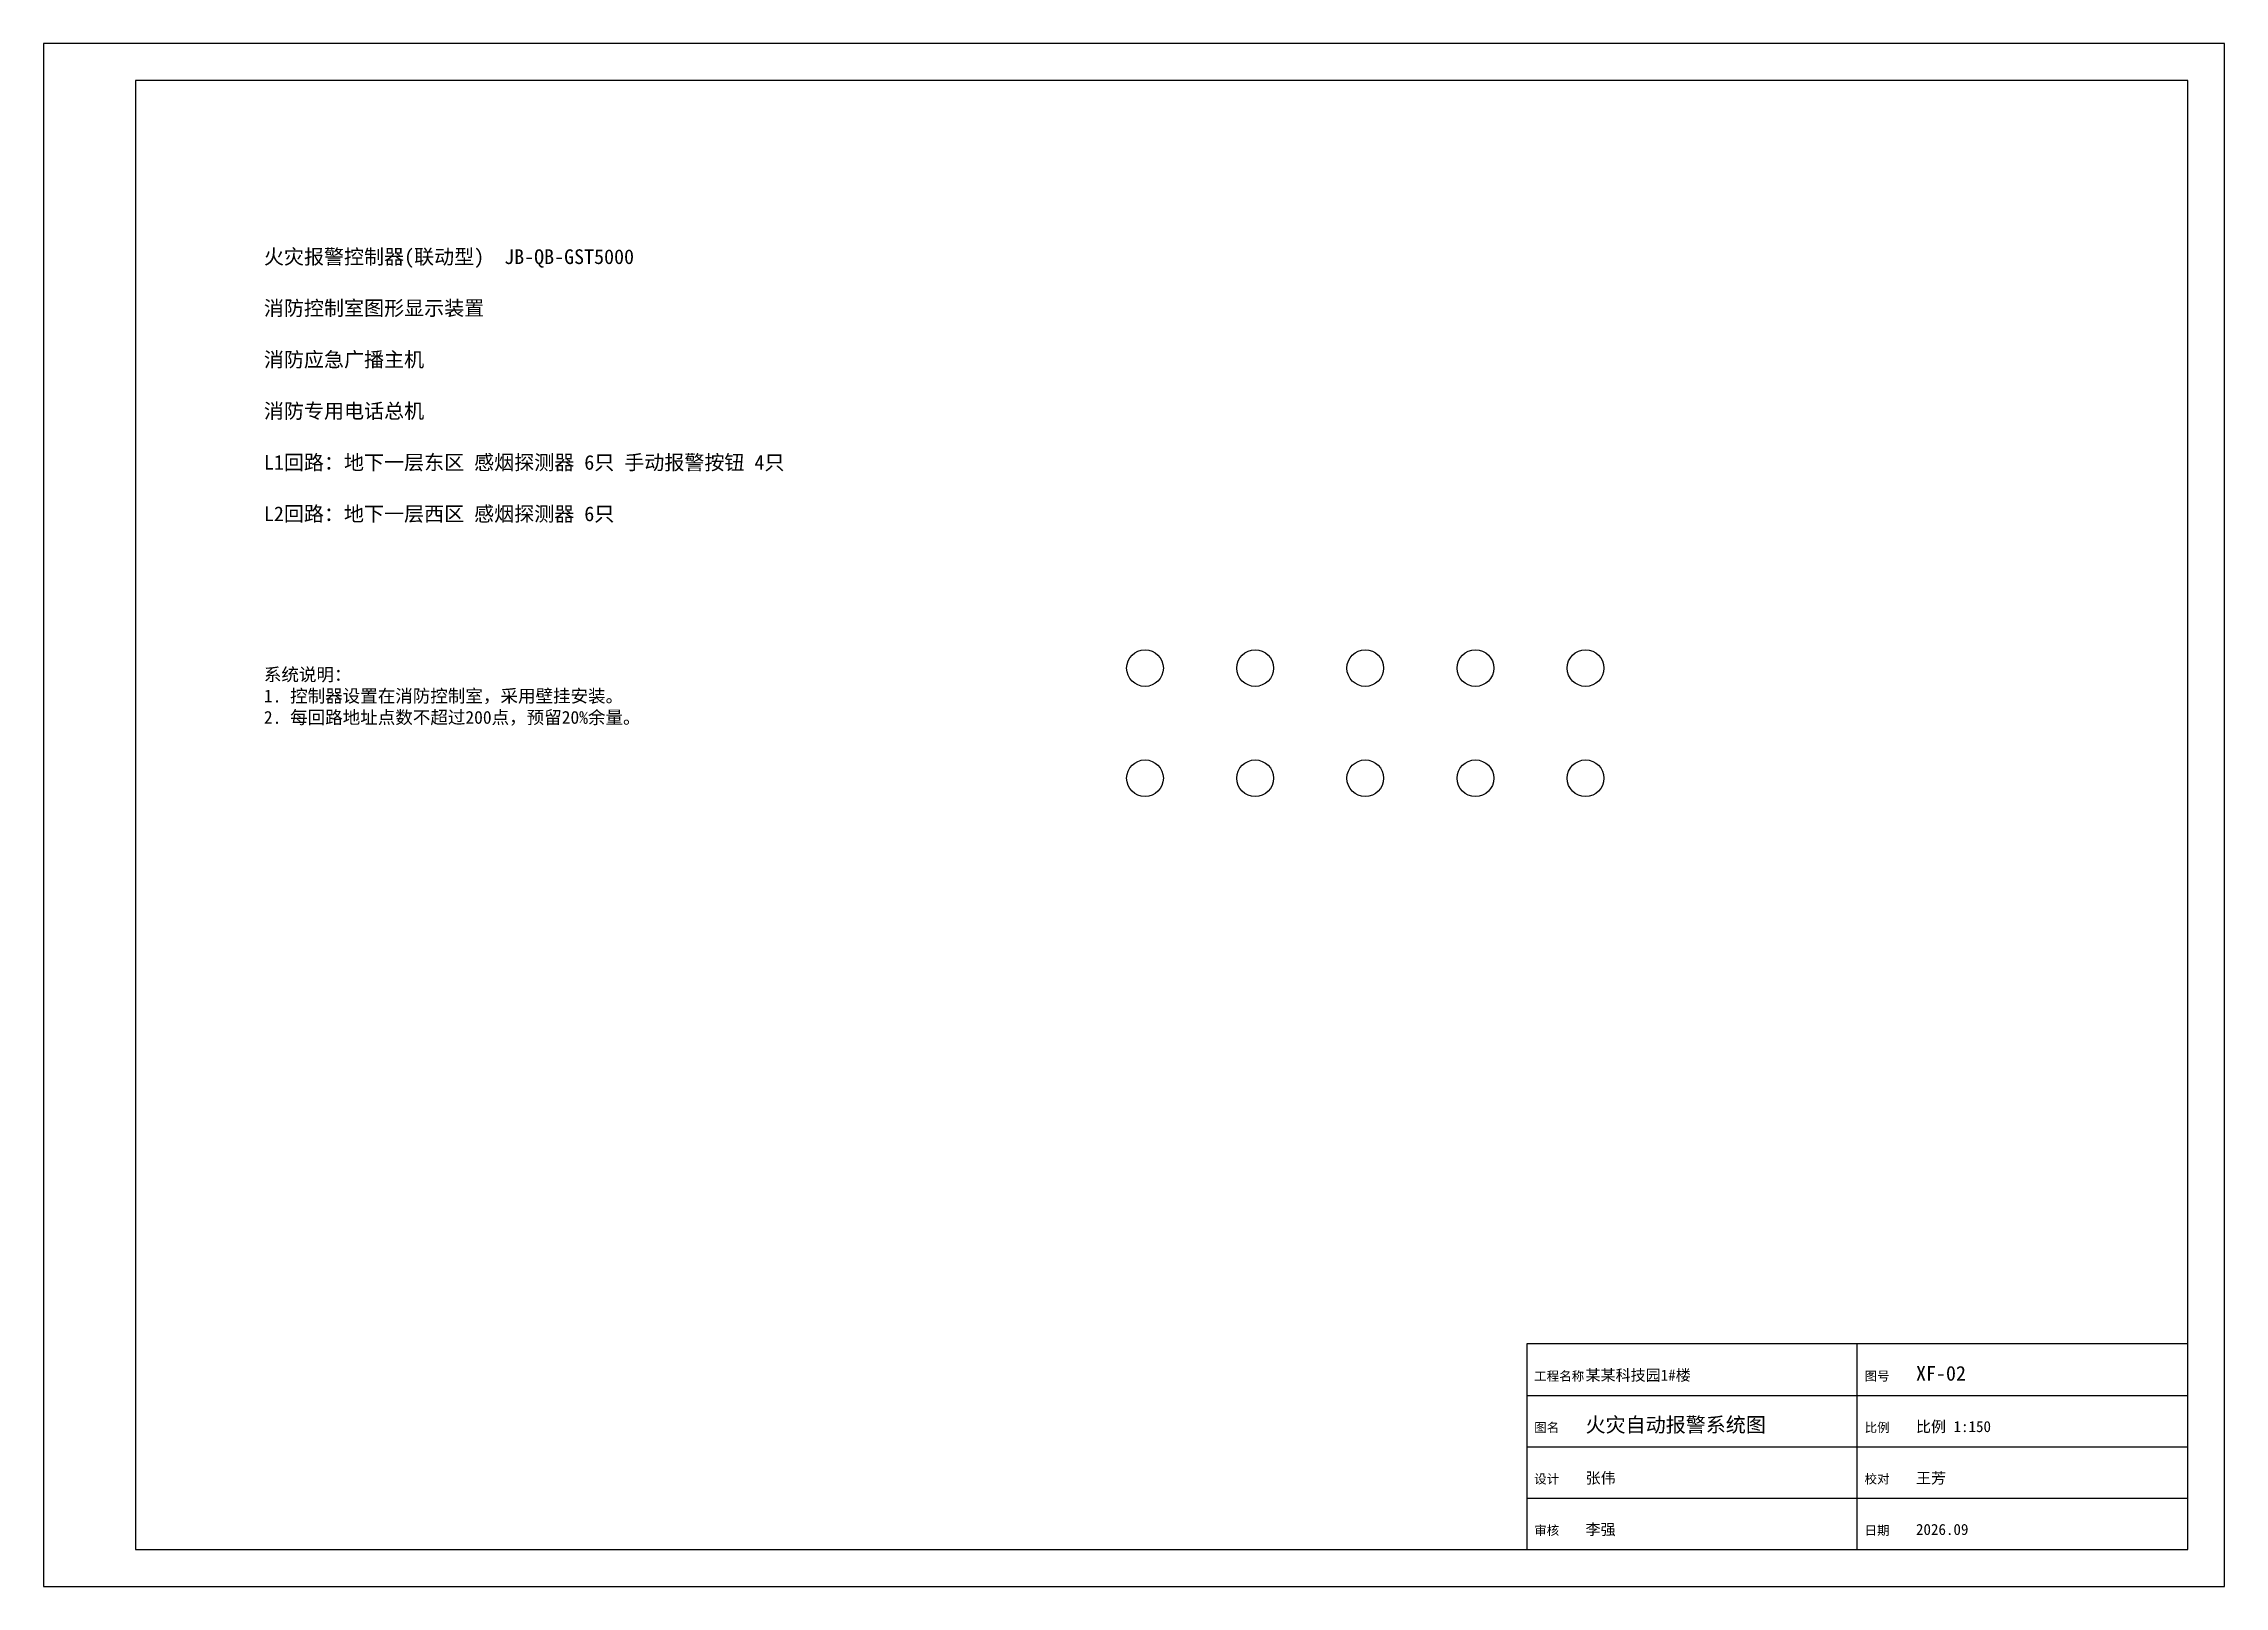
# Model space of a CAD drawing. Header units: metres. Extents: x 0 to 129400, y -6058 to 42000.
# Drawn here: x 70000 to 129400, y 0 to 42000 of the extents above; entities that cross this region are included whole.
import ezdxf

# ---------------------------------------------------------------- set-up
doc = ezdxf.new("R2010")
doc.units = ezdxf.units.M
for name, color, linetype in [('E-FA-设备', 1, 'Continuous'), ('E-文字', 3, 'Continuous'), ('图框', 7, 'Continuous')]:
    doc.layers.add(name, color=color, linetype=linetype)
doc.styles.add('CN', font='simsun.ttf')

msp = doc.modelspace()

# ---------------------------------------------------------------- texts
at = {"layer": 'E-文字', "style": 'CN'}
for s, p in [('火灾报警控制器(联动型)  JB-QB-GST5000', (76000, 36000)), ('消防控制室图形显示装置', (76000, 34600)), ('消防应急广播主机', (76000, 33200)), ('消防专用电话总机', (76000, 31800)), ('L1回路：地下一层东区 感烟探测器 6只 手动报警按钮 4只', (76000, 30400)), ('L2回路：地下一层西区 感烟探测器 6只', (76000, 29000))]:
    msp.add_text(s, height=400, dxfattribs=at).set_placement(p)
at = {"layer": 'E-文字', "insert": (76000, 25000), "char_height": 350, "width": 20000, "attachment_point": 1, "style": 'CN'}
msp.add_mtext('系统说明：\\P1. 控制器设置在消防控制室，采用壁挂安装。\\P2. 每回路地址点数不超过200点，预留20%余量。', dxfattribs=at)
at = {"layer": '图框', "style": 'CN'}
for s, height, p in [('某某科技园1#楼', 300, (112000, 5600)), ('XF-02', 400, (121000, 5600)), ('火灾自动报警系统图', 400, (112000, 4200)), ('比例 1:150', 300, (121000, 4200)), ('张伟', 300, (112000, 2800)), ('王芳', 300, (121000, 2800)), ('李强', 300, (112000, 1400)), ('2026.09', 300, (121000, 1400))]:
    msp.add_text(s, height=height, dxfattribs=at).set_placement(p)

# ---------------------------------------------------------------- blocks, each defined once
blk = doc.blocks.new('A2图框')
at = {"layer": '图框'}
for p, q in [((494, 10), (494, 66)), ((404, 52), (584, 52)), ((404, 38), (584, 38)), ((404, 24), (584, 24))]:
    blk.add_line(p, q, dxfattribs=at)
for points in [[(0, 0), (594, 0), (594, 420), (0, 420)], [(25, 10), (584, 10), (584, 410), (25, 410)], [(404, 10), (584, 10), (584, 66), (404, 66)]]:
    blk.add_lwpolyline(points, close=True, dxfattribs=at)
at = {"layer": '图框', "style": 'CN'}
for s, p in [('工程名称', (406, 56)), ('图号', (496, 56)), ('图名', (406, 42)), ('比例', (496, 42)), ('设计', (406, 28)), ('校对', (496, 28)), ('审核', (406, 14)), ('日期', (496, 14))]:
    blk.add_text(s, height=2.5, dxfattribs=at).set_placement(p)
for tag, p in [('工程名称', (420, 56)), ('图号', (510, 56)), ('图名', (420, 42)), ('比例', (510, 42)), ('设计', (420, 28)), ('校对', (510, 28)), ('审核', (420, 14)), ('日期', (510, 14))]:
    blk.add_attdef(tag, p, '', height=3, dxfattribs=at)

# ---------------------------------------------------------------- linework, layer by layer
at = {"layer": 'E-FA-设备'}
for centre in [(100000, 25000), (103000, 25000), (106000, 25000), (109000, 25000), (112000, 25000), (100000, 22000), (103000, 22000), (106000, 22000), (109000, 22000), (112000, 22000)]:
    msp.add_circle(centre, 500, dxfattribs=at)

# ---------------------------------------------------------------- block references
at = {"layer": '图框', "xscale": 100, "yscale": 100}
msp.add_blockref('A2图框', (70000, 0), dxfattribs=at)

msp.set_redraw_order([(e.dxf.handle, doc.entitydb.next_handle()) for e in msp.query("TEXT MTEXT ATTDEF DIMENSION ARC_DIMENSION")])  # texts and dimensions are drawn at this point

doc.saveas('drawing.dxf')
